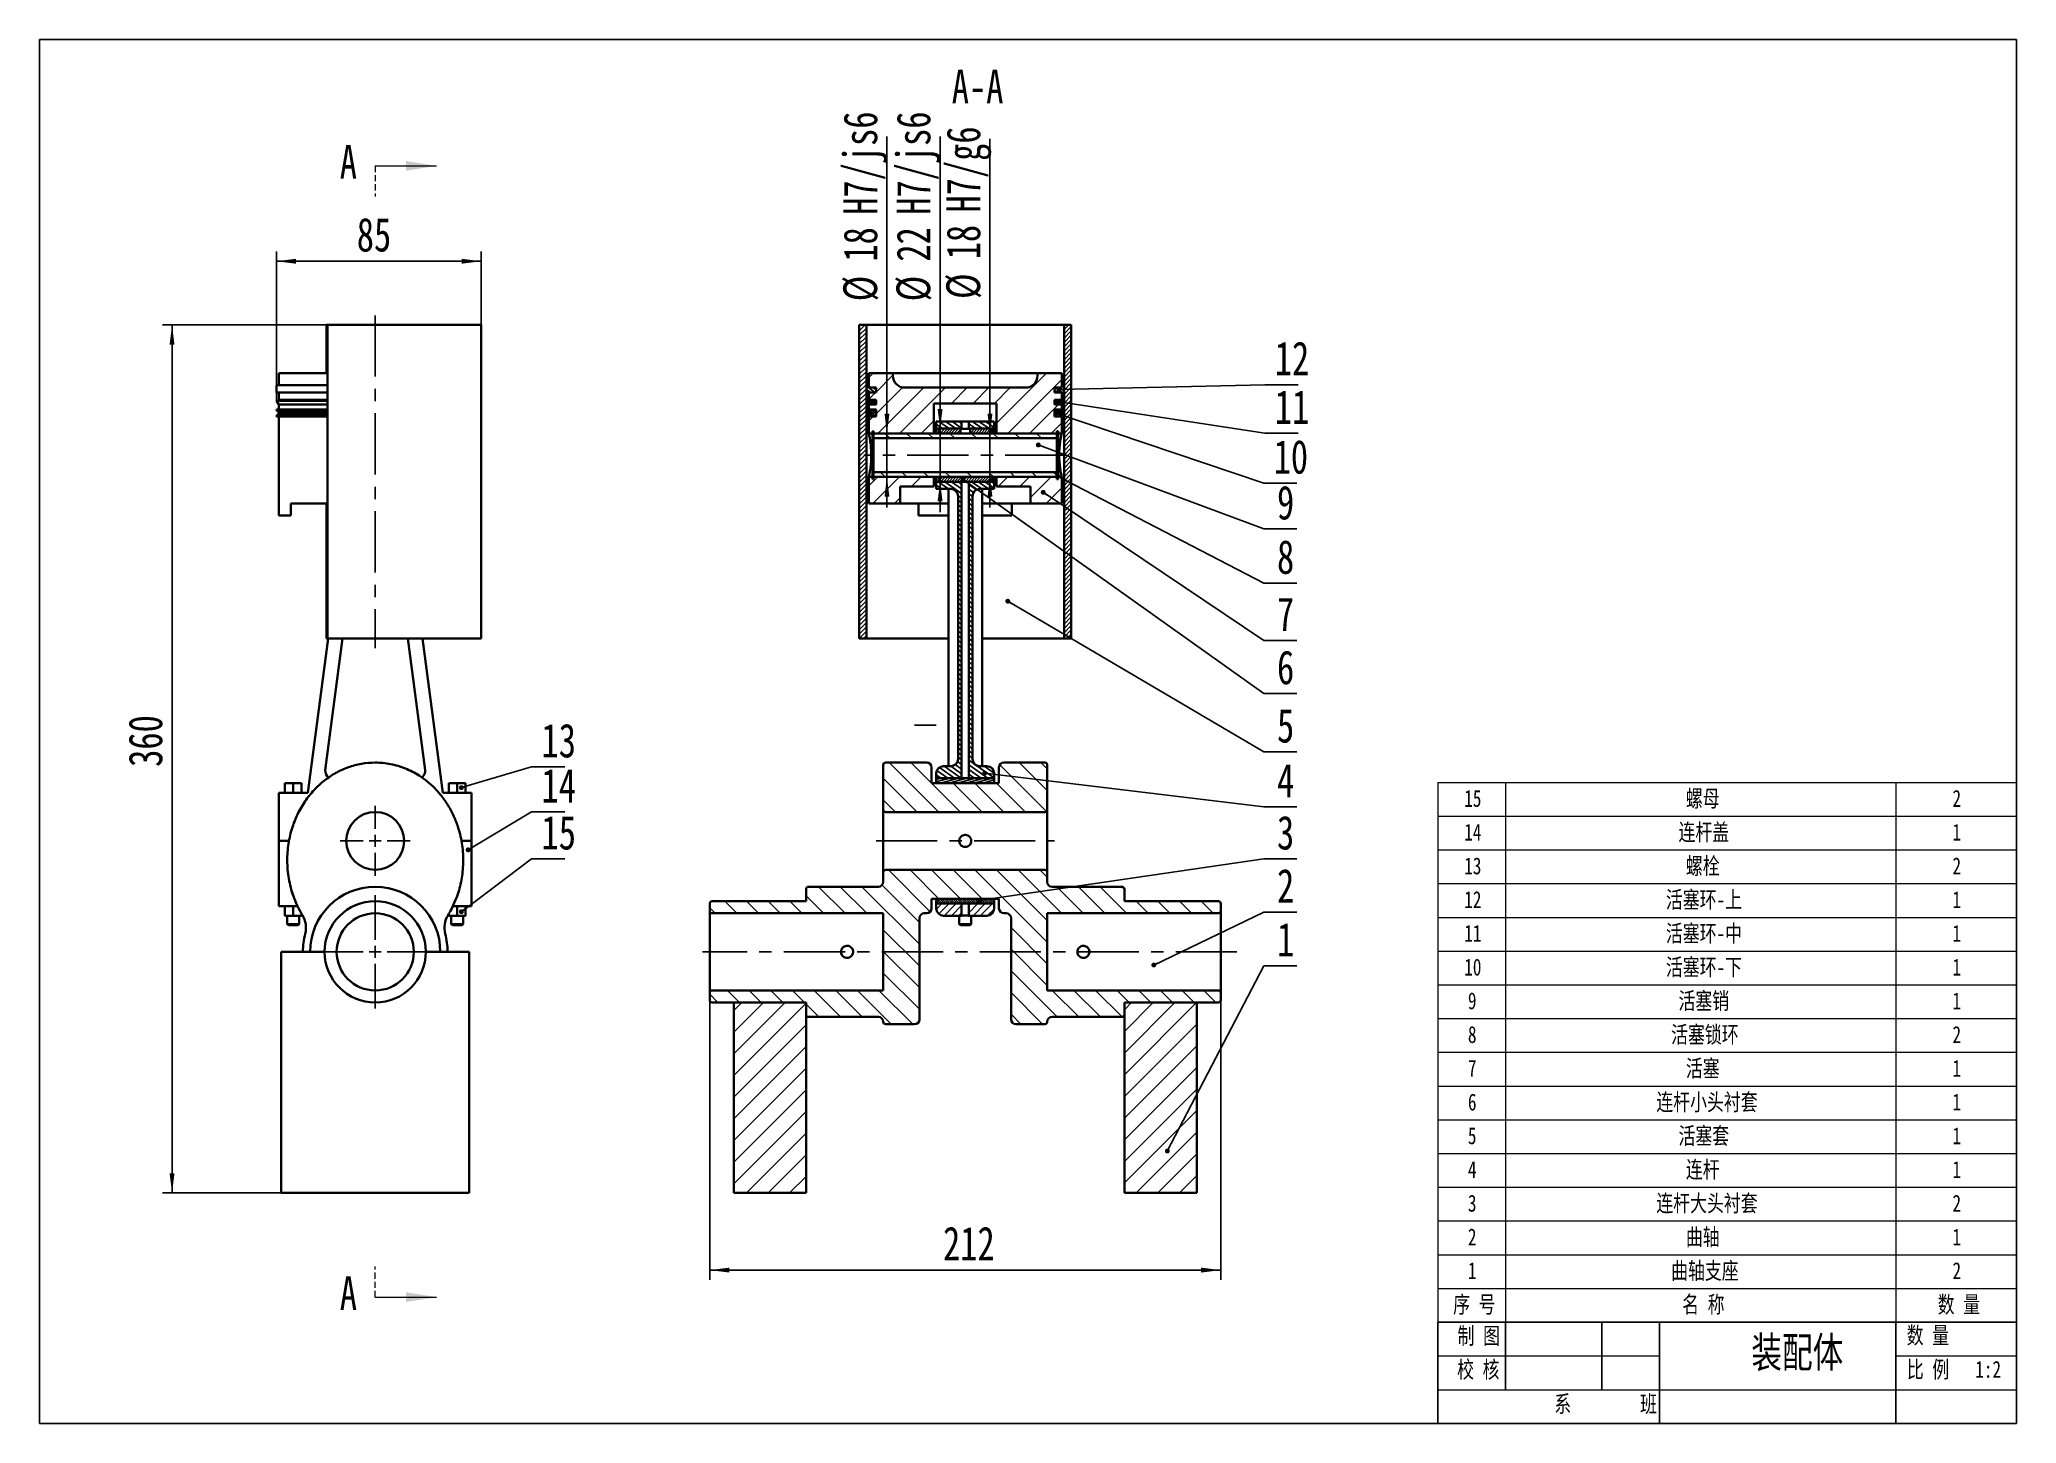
# Model space of a CAD drawing. Header units: millimetres. Extents: x 10 to 830, y 10 to 584.
import ezdxf

# ---------------------------------------------------------------- set-up
doc = ezdxf.new("R2010")
doc.units = ezdxf.units.MM
doc.header["$LTSCALE"] = 2
doc.linetypes.add('CENTERX2', pattern=[20.32, 12.7, -2.54, 2.54, -2.54])
doc.linetypes.add('HIDDEN', pattern=[1.905, 1.27, -0.635])
for name, color, linetype in [('中心线', 6, 'CENTERX2'), ('剖面线', 1, 'Continuous'), ('尺寸', 7, 'Continuous')]:
    doc.layers.add(name, color=color, linetype=linetype)
doc.layers.add('轮廓', color=4, linetype='Continuous', lineweight=35)
doc.styles.add('SLDTEXTSTYLE0', font='HYSWLONGFANGSONG.TTF', dxfattribs={"bigfont": 'bigfont'})
doc.styles.add('SLDTEXTSTYLE1', font='HYSWLONGFANGSONG.TTF')
doc.styles.get("Standard").update_dxf_attribs({"font": 'HYSWLONGFANGSONG.TTF'})
doc.dimstyles.new('SLDDIMSTYLE0', dxfattribs={"dimtxt": 14, "dimasz": 8.16, "dimexe": 0, "dimexo": 0.0625, "dimgap": 3.5, "dimtad": 2, "dimdec": 1, "dimrnd": 1e-09, "dimzin": 12, "dimdsep": 46, "dimtxsty": 'SLDTEXTSTYLE1', "dimsah": 1, "dimcen": 0.09, "dimadec": 0, "dimazin": 3, "dimtfac": 1, "dimtdec": 1, "dimtofl": 0, "dimtmove": 0, "dimatfit": 3, "dimfxl": 0, "dimfrac": 2, "dimtolj": 1, "dimtzin": 12, "dimarcsym": 0})
doc.dimstyles.new('SLDDIMSTYLE1', dxfattribs={"dimtxt": 0.18, "dimasz": 2.032, "dimexe": 0, "dimexo": 0.0625, "dimgap": 0, "dimtad": 0, "dimtih": 1, "dimtoh": 1, "dimdec": 0, "dimrnd": 1e-09, "dimzin": 0, "dimdsep": 46, "dimtxsty": 'Standard', "dimblk1": 'DOT', "dimblk2": 'DOT', "dimsah": 1, "dimcen": 0.09, "dimadec": 0, "dimazin": 0, "dimtfac": 2.032, "dimtdec": 0, "dimtofl": 0, "dimtmove": 0, "dimatfit": 3, "dimldrblk": 'DOT', "dimfxl": 0, "dimfrac": 2, "dimtolj": 1, "dimtzin": 0, "dimarcsym": 0})
doc.dimstyles.new('SLDDIMSTYLE2', dxfattribs={"dimtxt": 14, "dimasz": 8.16, "dimexe": 0, "dimexo": 0.0625, "dimgap": 3.5, "dimtad": 2, "dimdec": 1, "dimrnd": 1e-09, "dimzin": 12, "dimdsep": 46, "dimtxsty": 'SLDTEXTSTYLE1', "dimsah": 1, "dimcen": 0.09, "dimadec": 0, "dimazin": 3, "dimtfac": 1, "dimtdec": 1, "dimtmove": 0, "dimatfit": 0, "dimfxl": 0, "dimfrac": 2, "dimtolj": 1, "dimtzin": 12, "dimarcsym": 0})

msp = doc.modelspace()

# ---------------------------------------------------------------- texts
at = {"color": 7, "linetype": 'Continuous', "lineweight": 18, "attachment_point": 2}
for s, insert, char_height, style in [('A-A', (399.09, 571.57), 14, 'SLDTEXTSTYLE1'), ('制 图', (606.99, 49.89), 7, 'SLDTEXTSTYLE0'), ('数 量', (793.24, 50.1), 7, 'SLDTEXTSTYLE0'), ('装配体', (739.11, 45.88), 12.7, 'SLDTEXTSTYLE0'), ('校 核', (606.79, 35.91), 7, 'SLDTEXTSTYLE0'), ('比 例', (793.33, 35.91), 7, 'SLDTEXTSTYLE0'), ('1:2', (818.25, 35.93), 7, 'SLDTEXTSTYLE1'), ('系        班', (659.59, 21.63), 7, 'SLDTEXTSTYLE0')]:
    msp.add_mtext(s, dxfattribs=dict(at, insert=insert, char_height=char_height, style=style))
at = {"color": 7, "linetype": 'Continuous', "char_height": 14, "attachment_point": 1, "style": 'SLDTEXTSTYLE1'}
for insert in [(134.53, 540.26), (134.53, 71.07)]:
    msp.add_mtext('A', dxfattribs=dict(at, insert=insert))

# ---------------------------------------------------------------- blocks, each defined once
blk = doc.blocks.new('SW_TABLEANNOTATION_0')
at = {"color": 0, "linetype": 'Continuous', "lineweight": 18}
for p, q in [((0, 0), (0, -13.99)), ((0, 0), (28, 0)), ((28, 0), (28, -13.99)), ((28, 0), (190, 0)), ((190, 0), (190, -13.99)), ((190, 0), (240, 0)), ((240, 0), (240, -13.99)), ((0, -13.99), (28, -13.99)), ((0, -13.99), (0, -27.98)), ((28, -13.99), (190, -13.99)), ((28, -13.99), (28, -27.98)), ((190, -13.99), (240, -13.99)), ((190, -13.99), (190, -27.98)), ((240, -13.99), (240, -27.98)), ((0, -27.98), (0, -41.98)), ((0, -27.98), (28, -27.98)), ((28, -27.98), (28, -41.98)), ((28, -27.98), (190, -27.98)), ((190, -27.98), (190, -41.98)), ((190, -27.98), (240, -27.98)), ((240, -27.98), (240, -41.98)), ((0, -41.98), (0, -55.97)), ((0, -41.98), (28, -41.98)), ((28, -41.98), (28, -55.97)), ((28, -41.98), (190, -41.98)), ((190, -41.98), (190, -55.97)), ((190, -41.98), (240, -41.98)), ((240, -41.98), (240, -55.97)), ((0, -55.97), (0, -69.96)), ((0, -55.97), (28, -55.97)), ((28, -55.97), (28, -69.96)), ((28, -55.97), (190, -55.97)), ((190, -55.97), (190, -69.96)), ((190, -55.97), (240, -55.97)), ((240, -55.97), (240, -69.96)), ((0, -69.96), (0, -83.95)), ((0, -69.96), (28, -69.96)), ((28, -69.96), (28, -83.95)), ((28, -69.96), (190, -69.96)), ((190, -69.96), (190, -83.95)), ((190, -69.96), (240, -69.96)), ((240, -69.96), (240, -83.95)), ((0, -83.95), (0, -97.94)), ((0, -83.95), (28, -83.95)), ((28, -83.95), (28, -97.94)), ((28, -83.95), (190, -83.95)), ((190, -83.95), (190, -97.94)), ((190, -83.95), (240, -83.95)), ((240, -83.95), (240, -97.94)), ((0, -97.94), (0, -111.93)), ((0, -97.94), (28, -97.94)), ((28, -97.94), (28, -111.93)), ((28, -97.94), (190, -97.94)), ((190, -97.94), (190, -111.93)), ((190, -97.94), (240, -97.94)), ((240, -97.94), (240, -111.93)), ((0, -111.93), (0, -125.93)), ((0, -111.93), (28, -111.93)), ((28, -111.93), (28, -125.93)), ((28, -111.93), (190, -111.93)), ((190, -111.93), (190, -125.93)), ((190, -111.93), (240, -111.93)), ((240, -111.93), (240, -125.93)), ((0, -125.93), (0, -139.92)), ((0, -125.93), (28, -125.93)), ((28, -125.93), (28, -139.92)), ((28, -125.93), (190, -125.93)), ((190, -125.93), (190, -139.92)), ((190, -125.93), (240, -125.93)), ((240, -125.93), (240, -139.92)), ((0, -139.92), (0, -153.91)), ((0, -139.92), (28, -139.92)), ((28, -139.92), (28, -153.91)), ((28, -139.92), (190, -139.92)), ((190, -139.92), (190, -153.91)), ((190, -139.92), (240, -139.92)), ((240, -139.92), (240, -153.91)), ((0, -153.91), (0, -167.9)), ((0, -153.91), (28, -153.91)), ((28, -153.91), (28, -167.9)), ((28, -153.91), (190, -153.91)), ((190, -153.91), (190, -167.9)), ((190, -153.91), (240, -153.91)), ((240, -153.91), (240, -167.9)), ((0, -167.9), (0, -181.89)), ((0, -167.9), (28, -167.9)), ((28, -167.9), (28, -181.89)), ((28, -167.9), (190, -167.9)), ((190, -167.9), (190, -181.89)), ((190, -167.9), (240, -167.9)), ((240, -167.9), (240, -181.89)), ((0, -181.89), (0, -195.89)), ((0, -181.89), (28, -181.89)), ((28, -181.89), (28, -195.89)), ((28, -181.89), (190, -181.89)), ((190, -181.89), (190, -195.89)), ((190, -181.89), (240, -181.89)), ((240, -181.89), (240, -195.89)), ((0, -195.89), (0, -209.88)), ((0, -195.89), (28, -195.89)), ((28, -195.89), (28, -209.88)), ((28, -195.89), (190, -195.89)), ((190, -195.89), (190, -209.88)), ((190, -195.89), (240, -195.89)), ((240, -195.89), (240, -209.88)), ((0, -209.88), (0, -223.87)), ((0, -209.88), (28, -209.88)), ((28, -209.88), (28, -223.87)), ((28, -209.88), (190, -209.88)), ((190, -209.88), (190, -223.87)), ((190, -209.88), (240, -209.88)), ((240, -209.88), (240, -223.87)), ((0, -223.87), (28, -223.87)), ((28, -223.87), (190, -223.87)), ((190, -223.87), (240, -223.87))]:
    blk.add_line(p, q, dxfattribs=at)
at = {"color": 0, "linetype": 'Continuous', "lineweight": 18, "char_height": 7, "attachment_point": 1}
for s, insert, style in [('15', (10.93, -3.12), 'SLDTEXTSTYLE1'), ('螺母', (102.87, -3.12), 'SLDTEXTSTYLE0'), ('2', (213.46, -3.12), 'SLDTEXTSTYLE1'), ('连杆盖', (99.81, -17.11), 'SLDTEXTSTYLE0'), ('14', (10.93, -17.11), 'SLDTEXTSTYLE1'), ('1', (213.46, -17.11), 'SLDTEXTSTYLE1'), ('13', (10.93, -31.1), 'SLDTEXTSTYLE1'), ('螺栓', (102.87, -31.1), 'SLDTEXTSTYLE0'), ('2', (213.46, -31.1), 'SLDTEXTSTYLE1'), ('12', (10.93, -45.1), 'SLDTEXTSTYLE1'), ('活塞环-上', (94.6, -45.1), 'SLDTEXTSTYLE0'), ('1', (213.46, -45.1), 'SLDTEXTSTYLE1'), ('11', (10.93, -59.09), 'SLDTEXTSTYLE1'), ('活塞环-中', (94.6, -59.09), 'SLDTEXTSTYLE0'), ('1', (213.46, -59.09), 'SLDTEXTSTYLE1'), ('10', (10.93, -73.08), 'SLDTEXTSTYLE1'), ('活塞环-下', (94.6, -73.08), 'SLDTEXTSTYLE0'), ('1', (213.46, -73.08), 'SLDTEXTSTYLE1'), ('9', (12.47, -87.07), 'SLDTEXTSTYLE1'), ('活塞销', (99.82, -87.07), 'SLDTEXTSTYLE0'), ('1', (213.46, -87.07), 'SLDTEXTSTYLE1'), ('8', (12.47, -101.06), 'SLDTEXTSTYLE1'), ('活塞锁环', (96.75, -101.06), 'SLDTEXTSTYLE0'), ('2', (213.46, -101.06), 'SLDTEXTSTYLE1'), ('活塞', (102.88, -115.06), 'SLDTEXTSTYLE0'), ('7', (12.47, -115.06), 'SLDTEXTSTYLE1'), ('1', (213.46, -115.06), 'SLDTEXTSTYLE1'), ('6', (12.47, -129.05), 'SLDTEXTSTYLE1'), ('连杆小头衬套', (90.63, -129.05), 'SLDTEXTSTYLE0'), ('1', (213.46, -129.05), 'SLDTEXTSTYLE1'), ('5', (12.46, -143.04), 'SLDTEXTSTYLE1'), ('活塞套', (99.82, -143.04), 'SLDTEXTSTYLE0'), ('1', (213.46, -143.04), 'SLDTEXTSTYLE1'), ('4', (12.46, -157.03), 'SLDTEXTSTYLE1'), ('连杆', (102.87, -157.03), 'SLDTEXTSTYLE0'), ('1', (213.46, -157.03), 'SLDTEXTSTYLE1'), ('3', (12.46, -171.02), 'SLDTEXTSTYLE1'), ('连杆大头衬套', (90.63, -171.02), 'SLDTEXTSTYLE0'), ('2', (213.46, -171.02), 'SLDTEXTSTYLE1'), ('2', (12.46, -185.01), 'SLDTEXTSTYLE1'), ('曲轴', (102.88, -185.01), 'SLDTEXTSTYLE0'), ('1', (213.46, -185.01), 'SLDTEXTSTYLE1'), ('1', (12.46, -199.01), 'SLDTEXTSTYLE1'), ('曲轴支座', (96.76, -199.01), 'SLDTEXTSTYLE0'), ('2', (213.46, -199.01), 'SLDTEXTSTYLE1'), ('序 号', (6.35, -213), 'SLDTEXTSTYLE0'), ('名 称', (101.34, -213), 'SLDTEXTSTYLE0'), ('数 量', (207.35, -213), 'SLDTEXTSTYLE0')]:
    blk.add_mtext(s, dxfattribs=dict(at, insert=insert, style=style))
blk = doc.blocks.new('_D')
at = {"layer": '尺寸'}
for p, q in [((129.02, 465.61), (60.96, 465.61)), ((64.96, 465.61), (64.96, 105.61)), ((110.24, 105.61), (60.96, 105.61))]:
    blk.add_line(p, q, dxfattribs=at)
for points in [[(64.96, 465.61), (63.94, 457.45), (65.98, 457.45)], [(64.96, 105.61), (65.98, 113.77), (63.94, 113.77)]]:
    blk.add_solid(points, dxfattribs=at)
at = {"layer": '尺寸', "insert": (46.91, 282.34), "char_height": 14, "attachment_point": 1, "rotation": 90, "style": 'SLDTEXTSTYLE1'}
blk.add_mtext('360', dxfattribs=at)
blk = doc.blocks.new('_D_1')
at = {"layer": '尺寸'}
for p, q in [((108.24, 434.11), (108.24, 496.04)), ((108.24, 492.04), (193.24, 492.04)), ((193.24, 465.61), (193.24, 496.04))]:
    blk.add_line(p, q, dxfattribs=at)
for points in [[(108.24, 492.04), (116.4, 491.02), (116.4, 493.06)], [(193.24, 492.04), (185.08, 493.06), (185.08, 491.02)]]:
    blk.add_solid(points, dxfattribs=at)
at = {"layer": '尺寸', "insert": (141.59, 510.09), "char_height": 14, "attachment_point": 1, "style": 'SLDTEXTSTYLE1'}
blk.add_mtext('85', dxfattribs=at)
blk = doc.blocks.new('SW_NOTE_0')
at = {"color": 0, "linetype": 'Continuous', "lineweight": 18}
for p, q in [((0, 0), (13.76, 0)), ((13.76, 0), (0, 0)), ((0, 0), (13.76, 0)), ((13.76, 0), (0, 0)), ((0, 0), (13.76, 0)), ((13.76, 0), (0, 0))]:
    blk.add_line(p, q, dxfattribs=at)
at = {"color": 0, "linetype": 'Continuous', "lineweight": 18, "insert": (11.24, 17.9), "char_height": 14, "attachment_point": 2, "style": 'SLDTEXTSTYLE1'}
blk.add_mtext('13', dxfattribs=at)
blk = doc.blocks.new('_Dot')
at = {"color": 0, "linetype": 'ByBlock', "lineweight": -2}
blk.add_line((-0.5, 0), (-1, 0), dxfattribs=at)
at = {"color": 0, "linetype": 'ByBlock', "const_width": 0.5}
blk.add_lwpolyline([(-0.25, 0, 1), (0.25, 0, 1)], format="xyb", close=True, dxfattribs=at)
blk = doc.blocks.new('SW_NOTE_0_1')
at = {"color": 0, "linetype": 'Continuous', "lineweight": 18}
for p, q in [((0, 0), (13.76, 0)), ((13.76, 0), (0, 0)), ((0, 0), (13.76, 0)), ((13.76, 0), (0, 0)), ((0, 0), (13.76, 0)), ((13.76, 0), (0, 0))]:
    blk.add_line(p, q, dxfattribs=at)
at = {"color": 0, "linetype": 'Continuous', "lineweight": 18, "insert": (11.24, 17.9), "char_height": 14, "attachment_point": 2, "style": 'SLDTEXTSTYLE1'}
blk.add_mtext('14', dxfattribs=at)
blk = doc.blocks.new('SW_NOTE_0_2')
at = {"color": 0, "linetype": 'Continuous', "lineweight": 18}
for p, q in [((0, 0), (13.76, 0)), ((13.76, 0), (0, 0)), ((0, 0), (13.76, 0)), ((13.76, 0), (0, 0)), ((0, 0), (13.76, 0)), ((13.76, 0), (0, 0))]:
    blk.add_line(p, q, dxfattribs=at)
at = {"color": 0, "linetype": 'Continuous', "lineweight": 18, "insert": (11.24, 17.9), "char_height": 14, "attachment_point": 2, "style": 'SLDTEXTSTYLE1'}
blk.add_mtext('15', dxfattribs=at)
blk = doc.blocks.new('SW_CENTERMARKSYMBOL_0')
at = {"layer": '中心线', "color": 0}
for p, q in [((0, 5), (0, 23.5)), ((-5, 0), (-23.5, 0)), ((0, 0), (-2.5, 0)), ((0, 0), (0, 2.5)), ((0, 0), (0, -2.5)), ((0, 0), (2.5, 0)), ((5, 0), (23.5, 0)), ((0, -5), (0, -23.5))]:
    blk.add_line(p, q, dxfattribs=at)
blk = doc.blocks.new('SW_CENTERMARKSYMBOL_1')
at = {"layer": '中心线', "color": 0}
for p, q in [((0, 5), (0, 14.5)), ((-5, 0), (-14.5, 0)), ((0, 0), (-2.5, 0)), ((0, 0), (0, 2.5)), ((0, 0), (0, -2.5)), ((0, 0), (2.5, 0)), ((5, 0), (14.5, 0)), ((0, -5), (0, -14.5))]:
    blk.add_line(p, q, dxfattribs=at)
blk = doc.blocks.new('_D_2')
at = {"layer": '尺寸'}
for p, q in [((361.49, 420.61), (361.49, 543.79)), ((361.49, 420.61), (361.49, 402.61)), ((361.49, 402.61), (361.49, 389.91))]:
    blk.add_line(p, q, dxfattribs=at)
for points in [[(361.49, 420.61), (362.51, 428.77), (360.48, 428.77)], [(361.49, 402.61), (360.48, 394.45), (362.51, 394.45)]]:
    blk.add_solid(points, dxfattribs=at)
at = {"layer": '尺寸', "char_height": 14, "attachment_point": 1, "rotation": 90, "style": 'SLDTEXTSTYLE1'}
for s, insert in [(' H7/js6', (343.45, 504.15)), ('18', (343.45, 491.88)), ('%%c', (343.39, 475.42))]:
    blk.add_mtext(s, dxfattribs=dict(at, insert=insert))
blk = doc.blocks.new('_D_3')
at = {"layer": '尺寸'}
for p, q in [((404.22, 420.61), (404.22, 542.83)), ((404.22, 420.61), (404.22, 402.61)), ((404.22, 402.61), (404.22, 389.91))]:
    blk.add_line(p, q, dxfattribs=at)
for points in [[(404.22, 420.61), (405.24, 428.77), (403.2, 428.77)], [(404.22, 402.61), (403.2, 394.45), (405.24, 394.45)]]:
    blk.add_solid(points, dxfattribs=at)
at = {"layer": '尺寸', "char_height": 14, "attachment_point": 1, "rotation": 90, "style": 'SLDTEXTSTYLE1'}
for s, insert in [(' H7/g6', (386.17, 505.11)), ('18', (386.17, 492.84)), ('%%c', (386.12, 476.38))]:
    blk.add_mtext(s, dxfattribs=dict(at, insert=insert))
blk = doc.blocks.new('_D_4')
at = {"layer": '尺寸'}
for p, q in [((383.53, 422.61), (383.53, 543.8)), ((383.53, 422.61), (383.53, 400.61)), ((383.53, 400.61), (383.53, 387.91))]:
    blk.add_line(p, q, dxfattribs=at)
for points in [[(383.53, 422.61), (384.55, 430.77), (382.51, 430.77)], [(383.53, 400.61), (382.51, 392.45), (384.55, 392.45)]]:
    blk.add_solid(points, dxfattribs=at)
at = {"layer": '尺寸', "char_height": 14, "attachment_point": 1, "rotation": 90, "style": 'SLDTEXTSTYLE1'}
for s, insert in [(' H7/js6', (365.48, 504.16)), ('22', (365.48, 491.87)), ('%%c', (365.42, 475.41))]:
    blk.add_mtext(s, dxfattribs=dict(at, insert=insert))
blk = doc.blocks.new('_D_5')
at = {"layer": '尺寸'}
for p, q in [((287.97, 188.61), (287.97, 69.61)), ((499.97, 188.61), (499.97, 69.61)), ((287.97, 73.61), (499.97, 73.61))]:
    blk.add_line(p, q, dxfattribs=at)
for points in [[(287.97, 73.61), (296.13, 72.59), (296.13, 74.62)], [(499.97, 73.61), (491.81, 74.62), (491.81, 72.59)]]:
    blk.add_solid(points, dxfattribs=at)
at = {"layer": '尺寸', "insert": (384.75, 91.65), "char_height": 14, "attachment_point": 1, "style": 'SLDTEXTSTYLE1'}
blk.add_mtext('212', dxfattribs=at)
blk = doc.blocks.new('SW_NOTE_0_3')
at = {"color": 0, "linetype": 'Continuous', "lineweight": 18}
for p, q in [((0, 0), (13.76, 0)), ((13.76, 0), (0, 0)), ((0, 0), (13.76, 0)), ((13.76, 0), (0, 0)), ((0, 0), (13.76, 0)), ((13.76, 0), (0, 0))]:
    blk.add_line(p, q, dxfattribs=at)
at = {"color": 0, "linetype": 'Continuous', "lineweight": 18, "insert": (9.06, 17.9), "char_height": 14, "attachment_point": 2, "style": 'SLDTEXTSTYLE1'}
blk.add_mtext('1', dxfattribs=at)
blk = doc.blocks.new('SW_NOTE_0_4')
at = {"color": 0, "linetype": 'Continuous', "lineweight": 18}
for p, q in [((0, 0), (13.76, 0)), ((13.76, 0), (0, 0)), ((0, 0), (13.76, 0)), ((13.76, 0), (0, 0)), ((0, 0), (13.76, 0)), ((13.76, 0), (0, 0))]:
    blk.add_line(p, q, dxfattribs=at)
at = {"color": 0, "linetype": 'Continuous', "lineweight": 18, "insert": (9.06, 17.9), "char_height": 14, "attachment_point": 2, "style": 'SLDTEXTSTYLE1'}
blk.add_mtext('2', dxfattribs=at)
blk = doc.blocks.new('SW_NOTE_0_5')
at = {"color": 0, "linetype": 'Continuous', "lineweight": 18}
for p, q in [((0, 0), (13.76, 0)), ((13.76, 0), (0, 0)), ((0, 0), (13.76, 0)), ((13.76, 0), (0, 0)), ((0, 0), (13.76, 0)), ((13.76, 0), (0, 0))]:
    blk.add_line(p, q, dxfattribs=at)
at = {"color": 0, "linetype": 'Continuous', "lineweight": 18, "insert": (9.06, 17.9), "char_height": 14, "attachment_point": 2, "style": 'SLDTEXTSTYLE1'}
blk.add_mtext('3', dxfattribs=at)
blk = doc.blocks.new('SW_NOTE_0_6')
at = {"color": 0, "linetype": 'Continuous', "lineweight": 18}
for p, q in [((0, 0), (13.76, 0)), ((13.76, 0), (0, 0)), ((0, 0), (13.76, 0)), ((13.76, 0), (0, 0)), ((0, 0), (13.76, 0)), ((13.76, 0), (0, 0))]:
    blk.add_line(p, q, dxfattribs=at)
at = {"color": 0, "linetype": 'Continuous', "lineweight": 18, "insert": (9.06, 17.9), "char_height": 14, "attachment_point": 2, "style": 'SLDTEXTSTYLE1'}
blk.add_mtext('4', dxfattribs=at)
blk = doc.blocks.new('SW_NOTE_0_7')
at = {"color": 0, "linetype": 'Continuous', "lineweight": 18}
for p, q in [((0, 0), (13.76, 0)), ((13.76, 0), (0, 0)), ((0, 0), (13.76, 0)), ((13.76, 0), (0, 0)), ((0, 0), (13.76, 0)), ((13.76, 0), (0, 0))]:
    blk.add_line(p, q, dxfattribs=at)
at = {"color": 0, "linetype": 'Continuous', "lineweight": 18, "insert": (9.06, 17.9), "char_height": 14, "attachment_point": 2, "style": 'SLDTEXTSTYLE1'}
blk.add_mtext('5', dxfattribs=at)
blk = doc.blocks.new('SW_NOTE_0_8')
at = {"color": 0, "linetype": 'Continuous', "lineweight": 18}
for p, q in [((0, 0), (13.76, 0)), ((13.76, 0), (0, 0)), ((0, 0), (13.76, 0)), ((13.76, 0), (0, 0)), ((0, 0), (13.76, 0)), ((13.76, 0), (0, 0))]:
    blk.add_line(p, q, dxfattribs=at)
at = {"color": 0, "linetype": 'Continuous', "lineweight": 18, "insert": (9.07, 17.9), "char_height": 14, "attachment_point": 2, "style": 'SLDTEXTSTYLE1'}
blk.add_mtext('7', dxfattribs=at)
blk = doc.blocks.new('SW_NOTE_0_9')
at = {"color": 0, "linetype": 'Continuous', "lineweight": 18}
for p, q in [((0, 0), (13.76, 0)), ((13.76, 0), (0, 0)), ((0, 0), (13.76, 0)), ((13.76, 0), (0, 0)), ((0, 0), (13.76, 0)), ((13.76, 0), (0, 0))]:
    blk.add_line(p, q, dxfattribs=at)
at = {"color": 0, "linetype": 'Continuous', "lineweight": 18, "insert": (9.07, 17.9), "char_height": 14, "attachment_point": 2, "style": 'SLDTEXTSTYLE1'}
blk.add_mtext('8', dxfattribs=at)
blk = doc.blocks.new('SW_NOTE_0_10')
at = {"color": 0, "linetype": 'Continuous', "lineweight": 18}
for p, q in [((0, 0), (13.76, 0)), ((13.76, 0), (0, 0)), ((0, 0), (13.76, 0)), ((13.76, 0), (0, 0)), ((0, 0), (13.76, 0)), ((13.76, 0), (0, 0))]:
    blk.add_line(p, q, dxfattribs=at)
at = {"color": 0, "linetype": 'Continuous', "lineweight": 18, "insert": (9.07, 17.9), "char_height": 14, "attachment_point": 2, "style": 'SLDTEXTSTYLE1'}
blk.add_mtext('9', dxfattribs=at)
blk = doc.blocks.new('SW_NOTE_0_11')
at = {"color": 0, "linetype": 'Continuous', "lineweight": 18}
for p, q in [((0, 0), (13.76, 0)), ((13.76, 0), (0, 0)), ((0, 0), (13.76, 0)), ((13.76, 0), (0, 0)), ((0, 0), (13.76, 0)), ((13.76, 0), (0, 0))]:
    blk.add_line(p, q, dxfattribs=at)
at = {"color": 0, "linetype": 'Continuous', "lineweight": 18, "insert": (11.24, 17.9), "char_height": 14, "attachment_point": 2, "style": 'SLDTEXTSTYLE1'}
blk.add_mtext('10', dxfattribs=at)
blk = doc.blocks.new('SW_NOTE_0_12')
at = {"color": 0, "linetype": 'Continuous', "lineweight": 18}
for p, q in [((0, 0), (13.76, 0)), ((13.76, 0), (0, 0)), ((0, 0), (13.76, 0)), ((13.76, 0), (0, 0)), ((0, 0), (13.76, 0)), ((13.76, 0), (0, 0))]:
    blk.add_line(p, q, dxfattribs=at)
at = {"color": 0, "linetype": 'Continuous', "lineweight": 18, "insert": (11.24, 17.9), "char_height": 14, "attachment_point": 2, "style": 'SLDTEXTSTYLE1'}
blk.add_mtext('11', dxfattribs=at)
blk = doc.blocks.new('SW_NOTE_0_13')
at = {"color": 0, "linetype": 'Continuous', "lineweight": 18}
for p, q in [((0, 0), (13.76, 0)), ((13.76, 0), (0, 0)), ((0, 0), (13.76, 0)), ((13.76, 0), (0, 0)), ((0, 0), (13.76, 0)), ((13.76, 0), (0, 0))]:
    blk.add_line(p, q, dxfattribs=at)
at = {"color": 0, "linetype": 'Continuous', "lineweight": 18, "insert": (11.24, 17.9), "char_height": 14, "attachment_point": 2, "style": 'SLDTEXTSTYLE1'}
blk.add_mtext('12', dxfattribs=at)
blk = doc.blocks.new('SW_NOTE_0_14')
at = {"color": 0, "linetype": 'Continuous', "lineweight": 18}
for p, q in [((0, 0), (13.76, 0)), ((13.76, 0), (0, 0)), ((0, 0), (13.76, 0)), ((13.76, 0), (0, 0)), ((0, 0), (13.76, 0)), ((13.76, 0), (0, 0))]:
    blk.add_line(p, q, dxfattribs=at)
at = {"color": 0, "linetype": 'Continuous', "lineweight": 18, "insert": (9.07, 17.9), "char_height": 14, "attachment_point": 2, "style": 'SLDTEXTSTYLE1'}
blk.add_mtext('6', dxfattribs=at)

# ---------------------------------------------------------------- dimensions: what is measured, and where the dimension line sits
at = {"layer": '尺寸'}
for base, p1, p2, text, picture, middle in [((361.49, 402.61), (355.97, 420.61), (355.97, 402.61), '%%c<> H7/js6', '_D_2', (361.49, 509.61)), ((383.53, 400.61), (381.97, 422.61), (382.97, 400.61), '%%c<> H7/js6', '_D_4', (383.53, 509.61)), ((404.22, 402.61), (404.97, 420.61), (431.97, 402.61), '%%c<> H7/g6', '_D_3', (404.22, 509.61))]:
    dim = msp.add_linear_dim(base=base, p1=p1, p2=p2, angle=90, text=text, dimstyle='SLDDIMSTYLE2', dxfattribs=at)
    dim.commit()
    dim.dimension.update_dxf_attribs({"geometry": picture, "text_midpoint": middle, "dimtype": 160})
for base, p1, p2, picture, middle in [((193.24, 492.04), (108.24, 434.11), (193.24, 465.61), '_D_1', (147.72, 492.04)), ((499.97, 73.61), (287.97, 188.61), (499.97, 188.61), '_D_5', (393.97, 73.61))]:
    dim = msp.add_linear_dim(base=base, p1=p1, p2=p2, dimstyle='SLDDIMSTYLE0', dxfattribs=at)
    dim.commit()
    dim.dimension.update_dxf_attribs({"geometry": picture, "text_midpoint": middle, "dimtype": 160})
dim = msp.add_linear_dim(base=(64.96, 105.61), p1=(129.02, 465.61), p2=(110.24, 105.61), angle=90, dimstyle='SLDDIMSTYLE0', dxfattribs=at)
dim.commit()
dim.dimension.update_dxf_attribs({"geometry": '_D', "text_midpoint": (64.96, 291.55), "dimtype": 160})

# ---------------------------------------------------------------- hatches: boundary and pattern name
at = {"layer": '剖面线'}
h = msp.add_hatch(dxfattribs=at)
h.set_pattern_fill('ANSI31', color=256, scale=0.4, style=0)
h.paths.add_polyline_path([(352.97, 335.61), (352.97, 465.61), (349.97, 465.61), (349.97, 335.61)], flags=0)
h = msp.add_hatch(dxfattribs=at)
h.set_pattern_fill('ANSI31', color=256, scale=0.4, style=0)
h.paths.add_polyline_path([(434.97, 465.61), (434.97, 335.61), (437.97, 335.61), (437.97, 465.61)], flags=0)
h = msp.add_hatch(dxfattribs=at)
h.set_pattern_fill('ANSI31', color=256, scale=2, style=0)
edge = h.paths.add_edge_path(flags=0)
edge.add_line((363.97, 445.61), (353.97, 445.61))
edge.add_line((353.97, 445.61), (353.97, 439.61))
edge.add_line((353.97, 439.61), (356.97, 439.61))
edge.add_line((356.97, 439.61), (356.97, 437.61))
edge.add_line((356.97, 437.61), (353.97, 437.61))
edge.add_line((353.97, 437.61), (353.97, 434.61))
edge.add_line((353.97, 434.61), (356.97, 434.61))
edge.add_line((356.97, 434.61), (356.97, 432.61))
edge.add_line((356.97, 432.61), (353.97, 432.61))
edge.add_line((353.97, 432.61), (353.97, 430.61))
edge.add_line((353.97, 430.61), (356.97, 430.61))
edge.add_line((356.97, 430.61), (356.97, 427.61))
edge.add_line((356.97, 427.61), (353.97, 427.61))
edge.add_line((353.97, 427.61), (353.97, 420.61))
edge.add_line((353.97, 420.61), (355.47, 420.61))
edge.add_line((355.47, 420.61), (355.47, 421.61))
edge.add_line((355.47, 421.61), (355.97, 421.61))
edge.add_line((355.97, 421.61), (355.97, 420.61))
edge.add_line((355.97, 420.61), (380.97, 420.61))
edge.add_line((380.97, 420.61), (380.97, 433.11))
edge.add_line((380.97, 433.11), (406.97, 433.11))
edge.add_line((406.97, 433.11), (406.97, 420.61))
edge.add_line((406.97, 420.61), (431.97, 420.61))
edge.add_line((431.97, 420.61), (431.97, 421.61))
edge.add_line((431.97, 421.61), (432.47, 421.61))
edge.add_line((432.47, 421.61), (432.47, 420.61))
edge.add_line((432.47, 420.61), (433.97, 420.61))
edge.add_line((433.97, 420.61), (433.97, 427.61))
edge.add_line((433.97, 427.61), (430.97, 427.61))
edge.add_line((430.97, 427.61), (430.97, 430.61))
edge.add_line((430.97, 430.61), (433.97, 430.61))
edge.add_line((433.97, 430.61), (433.97, 432.61))
edge.add_line((433.97, 432.61), (430.97, 432.61))
edge.add_line((430.97, 432.61), (430.97, 434.61))
edge.add_line((430.97, 434.61), (433.97, 434.61))
edge.add_line((433.97, 434.61), (433.97, 437.61))
edge.add_line((433.97, 437.61), (430.97, 437.61))
edge.add_line((430.97, 437.61), (430.97, 439.61))
edge.add_line((430.97, 439.61), (433.97, 439.61))
edge.add_line((433.97, 439.61), (433.97, 445.61))
edge.add_line((433.97, 445.61), (423.97, 445.61))
edge.add_line((423.97, 445.61), (423.97, 444.61))
edge.add_arc((418.97, 444.61), 5, 270, 360, ccw=False)
edge.add_line((418.97, 439.61), (368.97, 439.61))
edge.add_arc((368.97, 444.61), 5, 180, 270, ccw=False)
edge.add_line((363.97, 444.61), (363.97, 445.61))
h = msp.add_hatch(dxfattribs=at)
h.set_pattern_fill('ANSI31', color=256, scale=0.333333, angle=100, style=0)
h.paths.add_polyline_path([(356.97, 437.61), (356.97, 439.61), (353.97, 439.61), (353.97, 440.61), (352.97, 440.61), (352.97, 437.61)], flags=0)
h = msp.add_hatch(dxfattribs=at)
h.set_pattern_fill('ANSI31', color=256, scale=0.2, angle=160, style=0)
h.paths.add_polyline_path([(353.97, 434.61), (353.97, 434.11), (352.97, 434.11), (353.97, 432.61), (356.97, 432.61), (356.97, 434.61)], flags=0)
h = msp.add_hatch(dxfattribs=at)
h.set_pattern_fill('ANSI31', color=256, scale=0.333333, angle=100, style=0)
h.paths.add_polyline_path([(430.97, 439.61), (430.97, 437.61), (434.97, 437.61), (434.97, 440.61), (433.97, 440.61), (433.97, 439.61)], flags=0)
h = msp.add_hatch(dxfattribs=at)
h.set_pattern_fill('ANSI31', color=256, scale=0.2, angle=160, style=0)
h.paths.add_polyline_path([(433.97, 434.11), (433.97, 434.61), (430.97, 434.61), (430.97, 432.61), (433.97, 432.61), (434.97, 434.11)], flags=0)
h = msp.add_hatch(dxfattribs=at)
h.set_pattern_fill('ANSI31', color=256, scale=0.25, angle=80, style=0)
h.paths.add_polyline_path([(353.47, 429.61), (355.47, 429.61), (355.47, 428.61), (353.47, 428.61), (353.47, 428.11), (352.97, 428.11), (352.97, 427.61), (356.97, 427.61), (356.97, 430.61), (352.97, 430.61), (352.97, 430.11), (353.47, 430.11)], flags=0)
h = msp.add_hatch(dxfattribs=at)
h.set_pattern_fill('ANSI31', color=256, scale=2, angle=90, style=0)
h.paths.add_polyline_path([(432.47, 429.61), (434.47, 429.61), (434.47, 430.11), (434.97, 430.11), (434.97, 430.61), (430.97, 430.61), (430.97, 427.61), (434.97, 427.61), (434.97, 428.11), (434.47, 428.11), (434.47, 428.61), (432.47, 428.61)], flags=0)
h = msp.add_hatch(dxfattribs=at)
h.set_pattern_fill('ANSI31', color=256, scale=0.06666667, style=0)
h.paths.add_polyline_path([(355.47, 419.61), (355.97, 419.61), (355.97, 421.61), (355.47, 421.61)], flags=0)
h = msp.add_hatch(dxfattribs=at)
h.set_pattern_fill('ANSI31', color=256, scale=2, angle=90, style=0)
h.paths.add_polyline_path([(431.97, 420.61), (355.97, 420.61), (355.97, 418.61), (431.97, 418.61)], flags=0)
h = msp.add_hatch(dxfattribs=at)
h.set_pattern_fill('ANSI31', color=256, scale=0.5, angle=100, style=0)
h.paths.add_polyline_path([(392.47, 425.61), (381.97, 425.61), (381.97, 422.61), (392.47, 422.61)], flags=0)
h = msp.add_hatch(dxfattribs=at)
h.set_pattern_fill('ANSI31', color=256, scale=0.25, style=0)
h.paths.add_polyline_path([(382.97, 420.61), (391.97, 420.61), (391.97, 422.61), (382.97, 422.61)], flags=0)
h = msp.add_hatch(dxfattribs=at)
h.set_pattern_fill('ANSI31', color=256, scale=0.5, angle=100, style=0)
h.paths.add_polyline_path([(395.47, 422.61), (405.97, 422.61), (405.97, 425.61), (395.47, 425.61)], flags=0)
h = msp.add_hatch(dxfattribs=at)
h.set_pattern_fill('ANSI31', color=256, scale=0.25, style=0)
h.paths.add_polyline_path([(404.97, 420.61), (404.97, 422.61), (395.97, 422.61), (395.97, 420.61)], flags=0)
h = msp.add_hatch(dxfattribs=at)
h.set_pattern_fill('ANSI31', color=256, scale=0.06666667, style=0)
h.paths.add_polyline_path([(431.97, 419.61), (432.47, 419.61), (432.47, 421.61), (431.97, 421.61)], flags=0)
h = msp.add_hatch(dxfattribs=at)
h.set_pattern_fill('ANSI31', color=256, scale=2, style=0)
h.paths.add_polyline_path([(380.97, 402.61), (355.97, 402.61), (355.97, 401.61), (355.47, 401.61), (355.47, 402.61), (353.97, 402.61), (353.97, 391.61), (366.97, 391.61), (366.97, 398.61), (380.97, 398.61)], flags=0)
h = msp.add_hatch(dxfattribs=at)
h.set_pattern_fill('ANSI31', color=256, scale=0.06666667, style=0)
h.paths.add_polyline_path([(355.47, 401.61), (355.97, 401.61), (355.97, 403.61), (355.47, 403.61)], flags=0)
h = msp.add_hatch(dxfattribs=at)
h.set_pattern_fill('ANSI31', color=256, scale=2, angle=90, style=0)
h.paths.add_polyline_path([(355.97, 402.61), (431.97, 402.61), (431.97, 404.61), (355.97, 404.61)], flags=0)
h = msp.add_hatch(dxfattribs=at)
h.set_pattern_fill('ANSI31', color=256, scale=0.25, style=0)
h.paths.add_polyline_path([(404.97, 402.61), (382.97, 402.61), (382.97, 400.61), (404.97, 400.61)], flags=0)
h = msp.add_hatch(dxfattribs=at)
h.set_pattern_fill('ANSI31', color=256, scale=2, style=0)
h.paths.add_polyline_path([(432.47, 401.61), (431.97, 401.61), (431.97, 402.61), (406.97, 402.61), (406.97, 398.61), (420.97, 398.61), (420.97, 391.61), (433.97, 391.61), (433.97, 402.61), (432.47, 402.61)], flags=0)
h = msp.add_hatch(dxfattribs=at)
h.set_pattern_fill('ANSI31', color=256, scale=0.06666667, style=0)
h.paths.add_polyline_path([(431.97, 401.61), (432.47, 401.61), (432.47, 403.61), (431.97, 403.61)], flags=0)
h = msp.add_hatch(dxfattribs=at)
h.set_pattern_fill('ANSI31', color=256, scale=0.5, angle=100, style=0)
edge = h.paths.add_edge_path(flags=0)
edge.add_arc((387.97, 285.61), 3, -90, 0, ccw=False)
edge.add_line((387.97, 282.61), (384.97, 282.61))
edge.add_arc((384.97, 279.61), 3, 90, 180)
edge.add_line((381.97, 279.61), (381.97, 277.61))
edge.add_line((381.97, 277.61), (392.47, 277.61))
edge.add_line((392.47, 277.61), (392.47, 400.61))
edge.add_line((392.47, 400.61), (381.97, 400.61))
edge.add_line((381.97, 400.61), (381.97, 397.61))
edge.add_line((381.97, 397.61), (387.97, 397.61))
edge.add_arc((387.97, 394.61), 3, 0, 90, ccw=False)
edge.add_line((390.97, 394.61), (390.97, 285.61))
h = msp.add_hatch(dxfattribs=at)
h.set_pattern_fill('ANSI31', color=256, scale=0.5, angle=100, style=0)
edge = h.paths.add_edge_path(flags=0)
edge.add_arc((399.97, 285.61), 3, 180, 270, ccw=False)
edge.add_line((396.97, 285.61), (396.97, 394.61))
edge.add_arc((399.97, 394.61), 3, 90, 180, ccw=False)
edge.add_line((399.97, 397.61), (405.97, 397.61))
edge.add_line((405.97, 397.61), (405.97, 400.61))
edge.add_line((405.97, 400.61), (395.47, 400.61))
edge.add_line((395.47, 400.61), (395.47, 277.61))
edge.add_line((395.47, 277.61), (405.97, 277.61))
edge.add_line((405.97, 277.61), (405.97, 279.61))
edge.add_arc((402.97, 279.61), 3, 0, 90)
edge.add_line((402.97, 282.61), (399.97, 282.61))
h = msp.add_hatch(dxfattribs=at)
h.set_pattern_fill('ANSI31', color=256, scale=2, angle=90, style=0)
edge = h.paths.add_edge_path(flags=0)
edge.add_line((360.97, 263.61), (426.97, 263.61))
edge.add_arc((426.97, 264.61), 1, 270, 360)
edge.add_line((427.97, 264.61), (427.97, 283.11))
edge.add_arc((426.97, 283.11), 1, 0, 90)
edge.add_line((426.97, 284.11), (409.97, 284.11))
edge.add_arc((409.97, 282.11), 2, 90, 180)
edge.add_line((407.97, 282.11), (407.97, 275.61))
edge.add_line((407.97, 275.61), (379.97, 275.61))
edge.add_line((379.97, 275.61), (379.97, 282.11))
edge.add_arc((377.97, 282.11), 2, 0, 90)
edge.add_line((377.97, 284.11), (360.97, 284.11))
edge.add_arc((360.97, 283.11), 1, 90, 180)
edge.add_line((359.97, 283.11), (359.97, 264.61))
edge.add_arc((360.97, 264.61), 1, 180, 270)
h = msp.add_hatch(dxfattribs=at)
h.set_pattern_fill('ANSI31', color=256, scale=0.285714, angle=-30, style=0)
h.paths.add_polyline_path([(381.97, 277.61), (381.97, 275.61), (405.97, 275.61), (405.97, 277.61)], flags=0)
h = msp.add_hatch(dxfattribs=at)
h.set_pattern_fill('ANSI31', color=256, scale=2, angle=90, style=0)
edge = h.paths.add_edge_path(flags=0)
edge.add_line((499.97, 222.61), (499.97, 225.61))
edge.add_arc((498.97, 225.61), 1, 0, 90)
edge.add_line((498.97, 226.61), (459.97, 226.61))
edge.add_line((459.97, 226.61), (459.97, 231.61))
edge.add_arc((458.97, 231.61), 1, 0, 90)
edge.add_line((458.97, 232.61), (429.97, 232.61))
edge.add_arc((429.97, 234.61), 2, 180, 270, ccw=False)
edge.add_line((427.97, 234.61), (427.97, 238.61))
edge.add_arc((426.97, 238.61), 1, 0, 90)
edge.add_line((426.97, 239.61), (360.97, 239.61))
edge.add_arc((360.97, 238.61), 1, 90, 180)
edge.add_line((359.97, 238.61), (359.97, 234.61))
edge.add_arc((357.97, 234.61), 2, 270, 360, ccw=False)
edge.add_line((357.97, 232.61), (328.97, 232.61))
edge.add_arc((328.97, 231.61), 1, 90, 180)
edge.add_line((327.97, 231.61), (327.97, 226.61))
edge.add_line((327.97, 226.61), (288.97, 226.61))
edge.add_arc((288.97, 225.61), 1, 90, 180)
edge.add_line((287.97, 225.61), (287.97, 222.61))
edge.add_arc((288.97, 222.61), 1, 180, 270)
edge.add_line((288.97, 221.61), (359.97, 221.61))
edge.add_line((359.97, 221.61), (359.97, 189.61))
edge.add_line((359.97, 189.61), (288.97, 189.61))
edge.add_arc((288.97, 188.61), 1, 90, 180)
edge.add_line((287.97, 188.61), (287.97, 185.61))
edge.add_arc((288.97, 185.61), 1, 180, 270)
edge.add_line((288.97, 184.61), (327.97, 184.61))
edge.add_line((327.97, 184.61), (327.97, 179.61))
edge.add_arc((328.97, 179.61), 1, 180, 270)
edge.add_line((328.97, 178.61), (357.97, 178.61))
edge.add_arc((357.97, 176.61), 2, 0, 90, ccw=False)
edge.add_arc((360.97, 176.61), 1, 180, 270)
edge.add_line((360.97, 175.61), (372.97, 175.61))
edge.add_arc((372.97, 177.61), 2, 270, 360)
edge.add_line((374.97, 177.61), (374.97, 219.61))
edge.add_arc((376.97, 219.61), 2, 90, 180, ccw=False)
edge.add_line((376.97, 221.61), (377.97, 221.61))
edge.add_arc((377.97, 223.61), 2, 270, 360)
edge.add_line((379.97, 223.61), (379.97, 227.61))
edge.add_line((379.97, 227.61), (407.97, 227.61))
edge.add_line((407.97, 227.61), (407.97, 223.61))
edge.add_arc((409.97, 223.61), 2, 180, 270)
edge.add_line((409.97, 221.61), (410.97, 221.61))
edge.add_arc((410.97, 219.61), 2, 0, 90, ccw=False)
edge.add_line((412.97, 219.61), (412.97, 177.61))
edge.add_arc((414.97, 177.61), 2, 180, 270)
edge.add_line((414.97, 175.61), (426.97, 175.61))
edge.add_arc((426.97, 176.61), 1, 270, 360)
edge.add_arc((429.97, 176.61), 2, 90, 180, ccw=False)
edge.add_line((429.97, 178.61), (458.97, 178.61))
edge.add_arc((458.97, 179.61), 1, 270, 360)
edge.add_line((459.97, 179.61), (459.97, 184.61))
edge.add_line((459.97, 184.61), (498.97, 184.61))
edge.add_arc((498.97, 185.61), 1, 270, 360)
edge.add_line((499.97, 185.61), (499.97, 188.61))
edge.add_arc((498.97, 188.61), 1, 0, 90)
edge.add_line((498.97, 189.61), (427.97, 189.61))
edge.add_line((427.97, 189.61), (427.97, 221.61))
edge.add_line((427.97, 221.61), (498.97, 221.61))
edge.add_arc((498.97, 222.61), 1, 270, 360)
h = msp.add_hatch(dxfattribs=at)
h.set_pattern_fill('ANSI31', color=256, scale=0.2, angle=360, style=0)
h.paths.add_polyline_path([(405.97, 225.61), (405.97, 227.61), (381.97, 227.61), (381.97, 225.61)], flags=0)
h = msp.add_hatch(dxfattribs=at)
h.set_pattern_fill('ANSI31', color=256, scale=0.666667, style=0)
edge = h.paths.add_edge_path(flags=0)
edge.add_line((392.47, 225.61), (381.97, 225.61))
edge.add_line((381.97, 225.61), (381.97, 223.61))
edge.add_arc((384.97, 223.61), 3, 180, 270)
edge.add_line((384.97, 220.61), (392.47, 220.61))
edge.add_line((392.47, 220.61), (392.47, 225.61))
h = msp.add_hatch(dxfattribs=at)
h.set_pattern_fill('ANSI31', color=256, scale=0.666667, style=0)
edge = h.paths.add_edge_path(flags=0)
edge.add_arc((402.97, 223.61), 3, 270, 360)
edge.add_line((405.97, 223.61), (405.97, 225.61))
edge.add_line((405.97, 225.61), (395.47, 225.61))
edge.add_line((395.47, 225.61), (395.47, 220.61))
edge.add_line((395.47, 220.61), (402.97, 220.61))
h = msp.add_hatch(dxfattribs=at)
h.set_pattern_fill('ANSI31', color=256, scale=2, style=0)
h.paths.add_polyline_path([(297.97, 105.61), (327.97, 105.61), (327.97, 184.61), (297.97, 184.61)], flags=0)
h = msp.add_hatch(dxfattribs=at)
h.set_pattern_fill('ANSI31', color=256, scale=2, style=0)
h.paths.add_polyline_path([(459.97, 105.61), (489.97, 105.61), (489.97, 184.61), (459.97, 184.61)], flags=0)

# ---------------------------------------------------------------- linework, layer by layer
at = {"color": 7, "linetype": 'Continuous', "lineweight": 25}
for p, q in [((830, 584), (10, 584)), ((10, 584), (10, 10)), ((830, 10), (830, 584)), ((590, 52), (830, 52)), ((590, 52), (590, 10)), ((618, 52), (618, 24)), ((658, 52), (658, 24)), ((681.97, 52), (682, 10)), ((780, 52), (780, 10)), ((681.97, 24), (681.97, 10)), ((10, 10), (830, 10))]:
    msp.add_line(p, q, dxfattribs=at)
at = {"color": 7, "linetype": 'HIDDEN', "lineweight": 18}
for p, q in [((149.24, 531.6), (149.24, 518.9)), ((149.24, 62.41), (149.24, 75.11))]:
    msp.add_line(p, q, dxfattribs=at)
at = {"color": 7, "linetype": 'Continuous', "lineweight": 18}
for p, q in [((149.24, 531.6), (174.64, 531.6)), ((149.24, 62.41), (174.64, 62.41)), ((590, 38), (681.98, 38)), ((780, 38), (830, 38)), ((590, 24), (830, 24))]:
    msp.add_line(p, q, dxfattribs=at)
for points in [[(174.64, 531.6), (161.94, 533.63), (161.94, 529.57)], [(174.64, 62.41), (161.94, 64.44), (161.94, 60.37)]]:
    msp.add_solid(points, dxfattribs=at)
at = {"layer": '中心线'}
for p, q in [((149.24, 469.61), (149.24, 331.61)), ((435.97, 411.61), (351.97, 411.61)), ((372.97, 299.61), (381.97, 299.61)), ((356.97, 251.61), (430.97, 251.61)), ((506.67, 205.61), (284.97, 205.61))]:
    msp.add_line(p, q, dxfattribs=at)
at = {"layer": '轮廓'}
for p, q in [((129.02, 445.61), (129.02, 465.61)), ((129.04, 465.61), (129.02, 465.61)), ((129.04, 465.61), (129.04, 445.61)), ((129.44, 465.61), (129.04, 465.61)), ((129.44, 335.61), (129.44, 465.61)), ((129.46, 465.61), (129.44, 465.61)), ((129.46, 465.61), (129.46, 335.61)), ((129.46, 465.61), (193.24, 465.61)), ((193.24, 335.61), (193.24, 465.61)), ((349.97, 335.61), (349.97, 465.61)), ((349.97, 465.61), (352.97, 465.61)), ((352.97, 465.61), (352.97, 335.61)), ((434.97, 465.61), (352.97, 465.61)), ((434.97, 335.61), (434.97, 465.61)), ((434.97, 465.61), (437.97, 465.61)), ((437.97, 465.61), (437.97, 335.61)), ((109.24, 445.61), (109.24, 440.61)), ((129.44, 445.61), (109.24, 445.61)), ((353.97, 445.61), (353.97, 439.61)), ((363.97, 445.61), (353.97, 445.61)), ((363.97, 444.61), (363.97, 445.61)), ((363.97, 445.61), (423.97, 445.61)), ((423.97, 445.61), (423.97, 444.61)), ((433.97, 445.61), (423.97, 445.61)), ((433.97, 439.61), (433.97, 445.61)), ((108.24, 440.61), (108.24, 437.61)), ((108.24, 440.61), (129.44, 440.61)), ((108.24, 437.61), (129.44, 437.61)), ((109.24, 437.61), (109.24, 434.61)), ((109.24, 434.61), (109.24, 434.11)), ((129.44, 434.61), (109.24, 434.61)), ((352.97, 437.61), (352.97, 440.61)), ((352.97, 440.61), (353.97, 440.61)), ((356.97, 437.61), (352.97, 437.61)), ((353.97, 440.61), (353.97, 439.61)), ((353.97, 439.61), (356.97, 439.61)), ((353.97, 437.61), (353.97, 434.61)), ((356.97, 437.61), (353.97, 437.61)), ((353.97, 434.11), (353.97, 434.61)), ((353.97, 434.61), (356.97, 434.61)), ((356.97, 439.61), (356.97, 437.61)), ((356.97, 434.61), (356.97, 432.61)), ((418.97, 439.61), (368.97, 439.61)), ((430.97, 439.61), (433.97, 439.61)), ((430.97, 437.61), (430.97, 439.61)), ((434.97, 437.61), (430.97, 437.61)), ((433.97, 437.61), (430.97, 437.61)), ((430.97, 432.61), (430.97, 434.61)), ((430.97, 434.61), (433.97, 434.61)), ((433.97, 439.61), (433.97, 440.61)), ((433.97, 440.61), (434.97, 440.61)), ((433.97, 434.61), (433.97, 437.61)), ((433.97, 434.61), (433.97, 434.11)), ((434.97, 440.61), (434.97, 437.61)), ((108.24, 434.11), (109.24, 432.61)), ((129.44, 434.11), (108.24, 434.11)), ((108.24, 430.61), (108.24, 430.11)), ((108.24, 430.61), (129.44, 430.61)), ((108.24, 430.11), (129.44, 430.11)), ((108.24, 428.11), (108.24, 427.61)), ((108.24, 428.11), (129.44, 428.11)), ((108.24, 427.61), (129.44, 427.61)), ((108.74, 430.11), (108.74, 429.61)), ((108.74, 429.61), (129.44, 429.61)), ((108.74, 428.61), (108.74, 428.11)), ((108.74, 428.61), (129.44, 428.61)), ((109.24, 432.61), (109.24, 430.61)), ((129.44, 432.61), (109.24, 432.61)), ((109.24, 427.61), (109.24, 386.61)), ((110.74, 429.61), (110.74, 428.61)), ((353.97, 432.61), (352.97, 434.11)), ((352.97, 434.11), (353.97, 434.11)), ((352.97, 430.11), (352.97, 430.61)), ((352.97, 430.61), (356.97, 430.61)), ((353.47, 430.11), (352.97, 430.11)), ((352.97, 427.61), (352.97, 428.11)), ((352.97, 428.11), (353.47, 428.11)), ((356.97, 427.61), (352.97, 427.61)), ((353.47, 429.61), (353.47, 430.11)), ((355.47, 429.61), (353.47, 429.61)), ((353.47, 428.11), (353.47, 428.61)), ((353.47, 428.61), (355.47, 428.61)), ((356.97, 432.61), (353.97, 432.61)), ((353.97, 432.61), (353.97, 430.61)), ((353.97, 430.61), (356.97, 430.61)), ((353.97, 427.61), (353.97, 420.61)), ((356.97, 427.61), (353.97, 427.61)), ((355.47, 428.61), (355.47, 429.61)), ((356.97, 430.61), (356.97, 427.61)), ((380.97, 433.11), (406.97, 433.11)), ((380.97, 433.11), (380.97, 420.61)), ((406.97, 420.61), (406.97, 433.11)), ((433.97, 432.61), (430.97, 432.61)), ((430.97, 427.61), (430.97, 430.61)), ((430.97, 430.61), (434.97, 430.61)), ((430.97, 430.61), (433.97, 430.61)), ((434.97, 427.61), (430.97, 427.61)), ((433.97, 427.61), (430.97, 427.61)), ((432.47, 429.61), (432.47, 428.61)), ((434.47, 429.61), (432.47, 429.61)), ((432.47, 428.61), (434.47, 428.61)), ((434.97, 434.11), (433.97, 432.61)), ((433.97, 434.11), (434.97, 434.11)), ((433.97, 430.61), (433.97, 432.61)), ((433.97, 420.61), (433.97, 427.61)), ((434.97, 430.11), (434.47, 430.11)), ((434.47, 430.11), (434.47, 429.61)), ((434.47, 428.61), (434.47, 428.11)), ((434.47, 428.11), (434.97, 428.11)), ((434.97, 430.61), (434.97, 430.11)), ((434.97, 428.11), (434.97, 427.61)), ((353.97, 420.61), (355.47, 420.61)), ((355.47, 421.61), (355.97, 421.61)), ((355.47, 419.61), (355.47, 421.61)), ((355.47, 421.61), (355.47, 420.61)), ((355.97, 419.61), (355.47, 419.61)), ((355.47, 419.61), (355.47, 403.61)), ((355.97, 419.61), (355.97, 421.61)), ((355.97, 421.61), (355.97, 420.61)), ((355.97, 420.61), (431.97, 420.61)), ((355.97, 418.61), (355.97, 420.61)), ((355.97, 420.61), (380.97, 420.61)), ((355.97, 418.61), (431.97, 418.61)), ((355.97, 404.61), (355.97, 418.61)), ((381.97, 425.61), (392.47, 425.61)), ((381.97, 425.61), (381.97, 422.61)), ((381.97, 420.61), (381.97, 422.61)), ((392.47, 422.61), (381.97, 422.61)), ((382.97, 422.61), (391.97, 422.61)), ((382.97, 420.61), (382.97, 422.61)), ((391.97, 420.61), (382.97, 420.61)), ((391.97, 422.61), (391.97, 420.61)), ((392.47, 422.61), (392.47, 425.61)), ((395.47, 425.61), (395.47, 422.61)), ((395.47, 425.61), (405.97, 425.61)), ((405.97, 422.61), (395.47, 422.61)), ((395.97, 422.61), (404.97, 422.61)), ((395.97, 420.61), (395.97, 422.61)), ((404.97, 420.61), (395.97, 420.61)), ((404.97, 422.61), (404.97, 420.61)), ((405.97, 422.61), (405.97, 425.61)), ((405.97, 420.61), (405.97, 422.61)), ((431.97, 420.61), (406.97, 420.61)), ((431.97, 421.61), (432.47, 421.61)), ((431.97, 419.61), (431.97, 421.61)), ((431.97, 420.61), (431.97, 421.61)), ((431.97, 418.61), (431.97, 420.61)), ((432.47, 419.61), (431.97, 419.61)), ((431.97, 404.61), (431.97, 418.61)), ((432.47, 419.61), (432.47, 421.61)), ((432.47, 420.61), (432.47, 421.61)), ((433.97, 420.61), (432.47, 420.61)), ((432.47, 419.61), (432.47, 403.61)), ((353.97, 402.61), (353.97, 391.61)), ((355.47, 402.61), (353.97, 402.61)), ((355.47, 403.61), (355.97, 403.61)), ((355.47, 401.61), (355.47, 403.61)), ((355.47, 402.61), (355.47, 401.61)), ((431.97, 404.61), (355.97, 404.61)), ((355.97, 402.61), (355.97, 404.61)), ((355.97, 401.61), (355.97, 403.61)), ((431.97, 402.61), (355.97, 402.61)), ((355.97, 402.61), (355.97, 401.61)), ((380.97, 402.61), (355.97, 402.61)), ((380.97, 402.61), (380.97, 398.61)), ((381.97, 400.61), (381.97, 402.61)), ((382.97, 402.61), (404.97, 402.61)), ((382.97, 400.61), (382.97, 402.61)), ((404.97, 402.61), (404.97, 400.61)), ((405.97, 400.61), (405.97, 402.61)), ((406.97, 402.61), (431.97, 402.61)), ((406.97, 398.61), (406.97, 402.61)), ((431.97, 402.61), (431.97, 404.61)), ((431.97, 403.61), (432.47, 403.61)), ((431.97, 401.61), (431.97, 403.61)), ((431.97, 401.61), (431.97, 402.61)), ((432.47, 401.61), (432.47, 403.61)), ((432.47, 402.61), (433.97, 402.61)), ((432.47, 401.61), (432.47, 402.61)), ((433.97, 391.61), (433.97, 402.61)), ((355.97, 401.61), (355.47, 401.61)), ((366.97, 391.61), (366.97, 398.61)), ((380.97, 398.61), (366.97, 398.61)), ((381.97, 400.61), (392.47, 400.61)), ((381.97, 400.61), (381.97, 397.61)), ((387.97, 397.61), (381.97, 397.61)), ((404.97, 400.61), (382.97, 400.61)), ((386.97, 395.21), (386.97, 397.61)), ((386.97, 282.61), (386.97, 395.21)), ((390.97, 285.61), (390.97, 394.61)), ((392.47, 277.61), (392.47, 400.61)), ((395.47, 400.61), (405.97, 400.61)), ((395.47, 400.61), (395.47, 277.61)), ((396.97, 394.61), (396.97, 285.61)), ((405.97, 397.61), (399.97, 397.61)), ((400.97, 395.21), (400.97, 397.61)), ((400.97, 282.61), (400.97, 395.21)), ((405.97, 397.61), (405.97, 400.61)), ((406.97, 398.61), (420.97, 398.61)), ((420.97, 398.61), (420.97, 391.61)), ((432.47, 401.61), (431.97, 401.61)), ((114.24, 386.61), (109.24, 386.61)), ((114.24, 391.61), (114.24, 386.61)), ((129.44, 391.61), (114.24, 391.61)), ((129.02, 335.61), (129.02, 391.61)), ((129.04, 391.61), (129.04, 335.61)), ((366.97, 391.61), (353.97, 391.61)), ((386.97, 391.61), (366.97, 391.61)), ((374.6, 391.61), (374.6, 386.61)), ((374.6, 386.61), (386.97, 386.61)), ((420.97, 391.61), (400.97, 391.61)), ((400.97, 386.61), (413.33, 386.61)), ((413.33, 386.61), (413.33, 391.61)), ((433.97, 391.61), (420.97, 391.61)), ((129.67, 335.61), (121.24, 271.61)), ((135.72, 335.61), (128.53, 281)), ((129.04, 335.61), (129.02, 335.61)), ((129.44, 335.61), (129.04, 335.61)), ((129.46, 335.61), (129.44, 335.61)), ((129.46, 335.61), (193.24, 335.61)), ((169.95, 281), (162.76, 335.61)), ((177.24, 271.61), (168.81, 335.61)), ((352.97, 335.61), (349.97, 335.61)), ((386.97, 335.61), (352.97, 335.61)), ((434.97, 335.61), (400.97, 335.61)), ((437.97, 335.61), (434.97, 335.61)), ((359.97, 264.61), (359.97, 283.11)), ((360.97, 284.11), (377.97, 284.11)), ((379.97, 275.61), (379.97, 282.11)), ((381.97, 279.61), (381.97, 277.61)), ((384.97, 282.61), (387.97, 282.61)), ((399.97, 282.61), (402.97, 282.61)), ((405.97, 277.61), (405.97, 279.61)), ((407.97, 282.11), (407.97, 275.61)), ((409.97, 284.11), (426.97, 284.11)), ((427.97, 283.11), (427.97, 264.61)), ((109.24, 251.61), (109.24, 271.61)), ((109.24, 271.61), (112.24, 271.61)), ((111.78, 275.61), (111.78, 271.61)), ((115.24, 275.61), (111.78, 275.61)), ((121.24, 271.61), (112.24, 271.61)), ((115.24, 275.61), (115.24, 271.61)), ((118.7, 275.61), (115.24, 275.61)), ((118.7, 275.61), (118.7, 271.61)), ((186.24, 271.61), (177.24, 271.61)), ((179.78, 275.61), (179.78, 271.61)), ((183.24, 275.61), (179.78, 275.61)), ((183.24, 275.61), (183.24, 271.61)), ((186.7, 275.61), (183.24, 275.61)), ((186.24, 271.61), (189.24, 271.61)), ((186.7, 275.61), (186.7, 271.61)), ((189.24, 271.61), (189.24, 251.61)), ((379.97, 275.61), (407.97, 275.61)), ((405.97, 277.61), (381.97, 277.61)), ((381.97, 277.61), (381.97, 275.61)), ((392.47, 277.61), (381.97, 277.61)), ((381.97, 275.61), (405.97, 275.61)), ((405.97, 277.61), (395.47, 277.61)), ((405.97, 275.61), (405.97, 277.61)), ((359.97, 264.61), (359.97, 238.61)), ((426.97, 263.61), (360.97, 263.61)), ((427.97, 264.61), (427.97, 238.61)), ((109.24, 224.61), (109.24, 251.61)), ((109.24, 251.61), (112.24, 251.61)), ((113.58, 251.61), (112.24, 251.61)), ((186.24, 251.61), (184.86, 251.61)), ((186.24, 251.61), (189.24, 251.61)), ((189.24, 251.61), (189.24, 224.61)), ((359.97, 234.61), (359.97, 238.61)), ((360.97, 239.61), (426.97, 239.61)), ((427.97, 238.61), (427.97, 234.61)), ((327.97, 231.61), (327.97, 226.61)), ((328.97, 232.61), (357.97, 232.61)), ((429.97, 232.61), (458.97, 232.61)), ((459.97, 226.61), (459.97, 231.61)), ((112.24, 224.61), (109.24, 224.61)), ((111.78, 224.61), (111.78, 220.61)), ((112.24, 224.61), (117.02, 224.61)), ((115.24, 224.61), (115.24, 220.61)), ((118.7, 221.47), (118.7, 220.61)), ((179.78, 221.45), (179.78, 220.61)), ((181.42, 224.61), (186.24, 224.61)), ((183.24, 224.61), (183.24, 220.61)), ((189.24, 224.61), (186.24, 224.61)), ((186.7, 224.61), (186.7, 220.61)), ((287.97, 225.61), (287.97, 222.61)), ((287.97, 222.61), (287.97, 188.61)), ((288.97, 226.61), (327.97, 226.61)), ((359.97, 221.61), (288.97, 221.61)), ((359.97, 221.61), (359.97, 189.61)), ((377.97, 221.61), (376.97, 221.61)), ((407.97, 227.61), (379.97, 227.61)), ((379.97, 223.61), (379.97, 227.61)), ((405.97, 227.61), (381.97, 227.61)), ((381.97, 227.61), (381.97, 225.61)), ((381.97, 225.61), (405.97, 225.61)), ((381.97, 225.61), (392.47, 225.61)), ((381.97, 225.61), (381.97, 223.61)), ((392.47, 225.61), (392.47, 220.61)), ((395.47, 225.61), (405.97, 225.61)), ((395.47, 220.61), (395.47, 225.61)), ((405.97, 225.61), (405.97, 227.61)), ((405.97, 223.61), (405.97, 225.61)), ((407.97, 227.61), (407.97, 223.61)), ((410.97, 221.61), (409.97, 221.61)), ((498.97, 221.61), (427.97, 221.61)), ((427.97, 189.61), (427.97, 221.61)), ((459.97, 226.61), (498.97, 226.61)), ((499.97, 222.61), (499.97, 225.61)), ((499.97, 222.61), (499.97, 188.61)), ((111.78, 220.61), (115.24, 220.61)), ((112.74, 220.61), (112.74, 217.11)), ((112.74, 217.11), (113.24, 216.61)), ((112.74, 217.11), (117.41, 217.11)), ((116.97, 216.61), (113.24, 216.61)), ((115.24, 220.61), (118.7, 220.61)), ((117.24, 216.61), (116.97, 216.61)), ((117.24, 216.61), (117.74, 217.11)), ((117.41, 217.11), (117.74, 217.11)), ((117.74, 217.11), (117.74, 220.61)), ((179.78, 220.61), (183.24, 220.61)), ((180.74, 220.61), (180.74, 217.11)), ((180.74, 217.11), (181.24, 216.61)), ((180.74, 217.11), (185.41, 217.11)), ((184.97, 216.61), (181.24, 216.61)), ((183.24, 220.61), (186.7, 220.61)), ((185.24, 216.61), (184.97, 216.61)), ((185.24, 216.61), (185.74, 217.11)), ((185.41, 217.11), (185.74, 217.11)), ((185.74, 217.11), (185.74, 220.61)), ((374.97, 177.61), (374.97, 219.61)), ((392.47, 220.61), (384.97, 220.61)), ((391.47, 220.61), (391.47, 217.11)), ((391.47, 217.11), (391.97, 216.61)), ((391.47, 217.11), (396.47, 217.11)), ((395.97, 216.61), (391.97, 216.61)), ((402.97, 220.61), (395.47, 220.61)), ((395.97, 216.61), (396.47, 217.11)), ((396.47, 217.11), (396.47, 220.61)), ((412.97, 219.61), (412.97, 177.61)), ((128.24, 205.61), (110.24, 205.61)), ((110.24, 205.61), (110.24, 105.61)), ((122.36, 208.11), (122.24, 208.11)), ((188.24, 205.61), (170.24, 205.61)), ((176.24, 208.11), (176.12, 208.11)), ((188.24, 105.61), (188.24, 205.61)), ((287.97, 188.61), (287.97, 185.61)), ((288.97, 189.61), (359.97, 189.61)), ((427.97, 189.61), (498.97, 189.61)), ((499.97, 185.61), (499.97, 188.61)), ((327.97, 184.61), (288.97, 184.61)), ((297.97, 184.61), (327.97, 184.61)), ((297.97, 105.61), (297.97, 184.61)), ((327.97, 105.61), (327.97, 184.61)), ((327.97, 184.61), (327.97, 179.61)), ((498.97, 184.61), (459.97, 184.61)), ((459.97, 179.61), (459.97, 184.61)), ((459.97, 105.61), (459.97, 184.61)), ((459.97, 184.61), (489.97, 184.61)), ((489.97, 105.61), (489.97, 184.61)), ((357.97, 178.61), (328.97, 178.61)), ((372.97, 175.61), (360.97, 175.61)), ((426.97, 175.61), (414.97, 175.61)), ((458.97, 178.61), (429.97, 178.61)), ((110.24, 105.61), (188.24, 105.61)), ((327.97, 105.61), (297.97, 105.61)), ((489.97, 105.61), (459.97, 105.61))]:
    msp.add_line(p, q, dxfattribs=at)
for centre, radius in [((149.24, 251.61), 12), ((149.24, 205.61), 21), ((149.24, 205.61), 16)]:
    msp.add_circle(centre, radius, dxfattribs=at)
for centre, radius, start, end in [((368.97, 444.61), 5, 180, 270), ((418.97, 444.61), 5, 270, 0), ((387.97, 394.61), 3, 0, 90), ((399.97, 394.61), 3, 90, 180), ((131.5, 280.61), 3, 172.5, 242.24344), ((166.98, 280.61), 3, 298.34524, 7.5), ((360.97, 283.11), 1, 90, 180), ((377.97, 282.11), 2, 0, 90), ((384.97, 279.61), 3, 90, 180), ((387.97, 285.61), 3, 270, 0), ((399.97, 285.61), 3, 180, 270), ((402.97, 279.61), 3, 0, 90), ((409.97, 282.11), 2, 90, 180), ((426.97, 283.11), 1, 0, 90), ((360.97, 264.61), 1, 180, 270), ((426.97, 264.61), 1, 270, 0), ((360.97, 238.61), 1, 90, 180), ((426.97, 238.61), 1, 0, 90), ((149.24, 205.61), 27, 0, 180), ((328.97, 231.61), 1, 90, 180), ((357.97, 234.61), 2, 270, 0), ((429.97, 234.61), 2, 180, 270), ((458.97, 231.61), 1, 0, 90), ((288.97, 225.61), 1, 90, 180), ((288.97, 222.61), 1, 180, 270), ((376.97, 219.61), 2, 90, 180), ((377.97, 223.61), 2, 270, 0), ((384.97, 223.61), 3, 180, 270), ((402.97, 223.61), 3, 270, 0), ((409.97, 223.61), 2, 180, 270), ((410.97, 219.61), 2, 0, 90), ((498.97, 225.61), 1, 0, 90), ((498.97, 222.61), 1, 270, 0), ((110.52, 215.63), 10, 345.48595, 31.47069), ((187.96, 215.63), 10, 148.52931, 194.51405), ((149.24, 205.61), 30, 165.48595, 180), ((149.24, 205.61), 30, 0, 14.51405), ((288.97, 188.61), 1, 90, 180), ((498.97, 188.61), 1, 0, 90), ((288.97, 185.61), 1, 180, 270), ((498.97, 185.61), 1, 270, 0), ((328.97, 179.61), 1, 180, 270), ((357.97, 176.61), 2, 0, 90), ((360.97, 176.61), 1, 180, 270), ((372.97, 177.61), 2, 270, 0), ((414.97, 177.61), 2, 180, 270), ((426.97, 176.61), 1, 270, 0), ((429.97, 176.61), 2, 90, 180), ((458.97, 179.61), 1, 270, 0)]:
    msp.add_arc(centre, radius, start, end, dxfattribs=at)
for points, knots in [([(353.97, 402.61), (353.99, 402.7), (354.04, 402.9), (354.35, 404.41), (354.71, 406.65), (354.98, 409.48), (355.02, 412.54), (354.84, 415.46), (354.5, 417.96), (354.15, 419.78), (353.99, 420.53), (353.97, 420.59), (353.97, 420.61)], [0, 0, 0, 0, 0.105544, 0.211027, 0.318111, 0.42643, 0.532955, 0.637438, 0.742817, 0.850604, 0.958619, 1, 1, 1, 1]), ([(395.47, 425.61), (395.45, 425.6), (395.42, 425.6), (395.16, 425.58), (394.78, 425.55), (394.31, 425.53), (393.8, 425.52), (393.31, 425.54), (392.89, 425.57), (392.59, 425.59), (392.48, 425.6), (392.47, 425.61), (392.47, 425.61)], [0, 0, 0, 0, 0.106953, 0.213892, 0.321212, 0.428791, 0.535952, 0.64267, 0.749612, 0.857093, 0.964591, 1, 1, 1, 1]), ([(392.47, 422.61), (392.49, 422.6), (392.52, 422.6), (392.77, 422.57), (393.15, 422.53), (393.63, 422.5), (394.14, 422.5), (394.63, 422.52), (395.05, 422.55), (395.34, 422.59), (395.46, 422.6), (395.47, 422.61), (395.47, 422.61)], [0, 0, 0, 0, 0.106695, 0.213366, 0.32065, 0.42836, 0.535395, 0.641707, 0.748375, 0.85592, 0.963502, 1, 1, 1, 1]), ([(433.97, 402.61), (433.96, 402.64), (433.94, 402.74), (433.72, 403.72), (433.37, 405.66), (433.05, 408.31), (432.9, 411.32), (433, 414.33), (433.3, 417.03), (433.65, 419.15), (433.92, 420.4), (433.96, 420.54), (433.97, 420.61)], [0, 0, 0, 0, 0.06472, 0.169233, 0.275325, 0.383479, 0.490978, 0.595997, 0.700631, 0.807511, 0.915822, 1, 1, 1, 1]), ([(119.05, 220.85), (118.4, 221.98), (117.1, 224.24), (115.09, 228.94), (113.36, 235.03), (112.56, 242.38), (112.96, 249.62), (114.41, 256.36), (116.82, 262.59), (119.95, 268.06), (123.77, 272.83), (128.07, 276.79), (132.87, 279.97), (138.05, 282.33), (143.56, 283.77), (149.47, 284.29), (155.65, 283.69), (161.82, 281.83), (167.07, 279.12), (171.36, 275.95), (174.81, 272.64), (177.9, 268.87), (180.53, 264.66), (182.68, 260.1), (184.54, 254.56), (185.72, 248.01), (185.84, 240.73), (184.81, 233.7), (183.02, 227.93), (181.09, 223.69), (179.91, 221.66), (179.43, 220.85)], [0, 0, 0, 0, 0.0231375, 0.0462766, 0.0907575, 0.1352475, 0.1771737, 0.2190948, 0.2573754, 0.2956443, 0.3306441, 0.3656309, 0.3991642, 0.4326862, 0.4663397, 0.4999879, 0.5378257, 0.5759034, 0.6139975, 0.64223, 0.6705862, 0.6988387, 0.7286472, 0.7585709, 0.7883944, 0.8323647, 0.8763394, 0.9172748, 0.9582025, 0.9833751, 1, 1, 1, 1]), ([(391.47, 251.61), (391.5, 251.88), (391.55, 252.44), (391.97, 253.18), (392.6, 253.75), (393.38, 254.09), (394.23, 254.14), (395.05, 253.91), (395.74, 253.44), (396.25, 252.75), (396.5, 251.93), (396.46, 251.08), (396.16, 250.3), (395.61, 249.66), (394.87, 249.22), (394.03, 249.06), (393.2, 249.18), (392.45, 249.56), (391.86, 250.18), (391.52, 250.89), (391.49, 251.39), (391.47, 251.61)], [0, 0, 0, 0, 0.052905, 0.105784, 0.159355, 0.213449, 0.266769, 0.319221, 0.372064, 0.425938, 0.479897, 0.532878, 0.585348, 0.638513, 0.692554, 0.746289, 0.798966, 0.851503, 0.905012, 0.959111, 1, 1, 1, 1]), ([(115.06, 229.8), (114.94, 229.97), (114.81, 230.15), (114.75, 230.35), (114.75, 230.35)], [0, 0, 0, 0, 0.9903895, 1, 1, 1, 1]), ([(183.73, 230.35), (183.73, 230.35), (183.66, 230.14), (183.54, 229.96), (183.41, 229.78)], [0, 0, 0, 0, 0.009282, 1, 1, 1, 1]), ([(395.47, 220.61), (395.45, 220.61), (395.42, 220.61), (395.16, 220.62), (394.78, 220.63), (394.31, 220.64), (393.79, 220.64), (393.3, 220.64), (392.88, 220.62), (392.59, 220.61), (392.48, 220.61), (392.47, 220.61), (392.47, 220.61)], [0, 0, 0, 0, 0.107287, 0.21457, 0.321933, 0.429347, 0.536675, 0.643915, 0.7512, 0.858595, 0.965992, 1, 1, 1, 1]), ([(347.47, 205.61), (347.44, 205.89), (347.39, 206.44), (346.96, 207.19), (346.33, 207.76), (345.54, 208.09), (344.69, 208.14), (343.88, 207.91), (343.18, 207.42), (342.68, 206.73), (342.44, 205.91), (342.48, 205.06), (342.8, 204.27), (343.36, 203.63), (344.1, 203.21), (344.95, 203.06), (345.78, 203.19), (346.53, 203.59), (347.1, 204.22), (347.42, 204.93), (347.46, 205.41), (347.47, 205.61)], [0, 0, 0, 0, 0.053245, 0.106476, 0.160105, 0.214017, 0.267489, 0.320482, 0.373706, 0.427506, 0.481337, 0.534609, 0.587606, 0.641023, 0.694919, 0.748605, 0.801706, 0.854766, 0.908384, 0.962297, 1, 1, 1, 1]), ([(440.47, 205.61), (440.5, 205.89), (440.55, 206.44), (440.98, 207.19), (441.61, 207.76), (442.4, 208.09), (443.25, 208.14), (444.06, 207.91), (444.76, 207.42), (445.26, 206.73), (445.5, 205.91), (445.46, 205.06), (445.14, 204.27), (444.58, 203.63), (443.84, 203.21), (442.99, 203.06), (442.15, 203.19), (441.41, 203.59), (440.83, 204.22), (440.52, 204.93), (440.48, 205.41), (440.47, 205.61)], [0, 0, 0, 0, 0.053245, 0.106476, 0.160105, 0.214017, 0.267489, 0.320482, 0.373706, 0.427506, 0.481337, 0.534609, 0.587606, 0.641023, 0.694919, 0.748605, 0.801706, 0.854766, 0.908384, 0.962297, 1, 1, 1, 1])]:
    msp.add_open_spline(points, degree=3, knots=knots, dxfattribs=at)

# ---------------------------------------------------------------- block references
at = {"color": 7, "linetype": 'Continuous', "lineweight": 18}
for name, p in [('SW_NOTE_0_13', (518.27, 440.85)), ('SW_NOTE_0_12', (518.27, 420.68)), ('SW_NOTE_0_11', (517.79, 400.04)), ('SW_NOTE_0_10', (517.79, 381.06)), ('SW_NOTE_0_9', (517.79, 358.52)), ('SW_NOTE_0_8', (517.79, 334.8)), ('SW_NOTE_0_14', (517.79, 312.73)), ('SW_NOTE_0_7', (517.79, 288.53)), ('SW_NOTE_0', (214.12, 282.37)), ('SW_NOTE_0_1', (214.12, 263.62)), ('SW_NOTE_0_6', (517.79, 265.76)), ('SW_TABLEANNOTATION_0', (590, 275.87)), ('SW_NOTE_0_2', (214.12, 244.17)), ('SW_NOTE_0_5', (517.79, 244.17)), ('SW_NOTE_0_4', (517.79, 222.1)), ('SW_NOTE_0_3', (517.79, 199.8))]:
    msp.add_blockref(name, p, dxfattribs=at)
at = {"layer": '中心线'}
for name, p in [('SW_CENTERMARKSYMBOL_1', (149.24, 251.61)), ('SW_CENTERMARKSYMBOL_0', (149.24, 205.61))]:
    msp.add_blockref(name, p, dxfattribs=at)

msp.set_redraw_order([(e.dxf.handle, doc.entitydb.next_handle()) for e in msp.query("TEXT MTEXT ATTDEF DIMENSION ARC_DIMENSION")])  # texts and dimensions are drawn at this point

# ---------------------------------------------------------------- leaders
at = {"color": 7, "linetype": 'Continuous', "lineweight": 18}
for points in [[(432.87, 438.79), (518.27, 440.85)], [(433.03, 433.67), (518.27, 420.68)], [(431.71, 429.09), (517.79, 400.04)], [(424.26, 415.86), (517.79, 381.06)], [(393.06, 401.46), (517.79, 312.73)], [(432.3, 402.91), (517.79, 358.52)], [(426.3, 396.21), (517.79, 334.8)], [(411.61, 351.04), (517.79, 288.53)], [(184.96, 273.71), (214.12, 282.37)], [(402.05, 279.72), (517.79, 265.76)], [(187.74, 247.9), (214.12, 263.62)], [(184.96, 222.26), (214.12, 244.17)], [(399.62, 226.85), (517.79, 244.17)], [(472.18, 200.15), (517.79, 222.1)], [(477.79, 122.99), (517.79, 199.8)]]:
    msp.add_leader(points, dimstyle='SLDDIMSTYLE1', dxfattribs=at)

doc.saveas('drawing.dxf')
